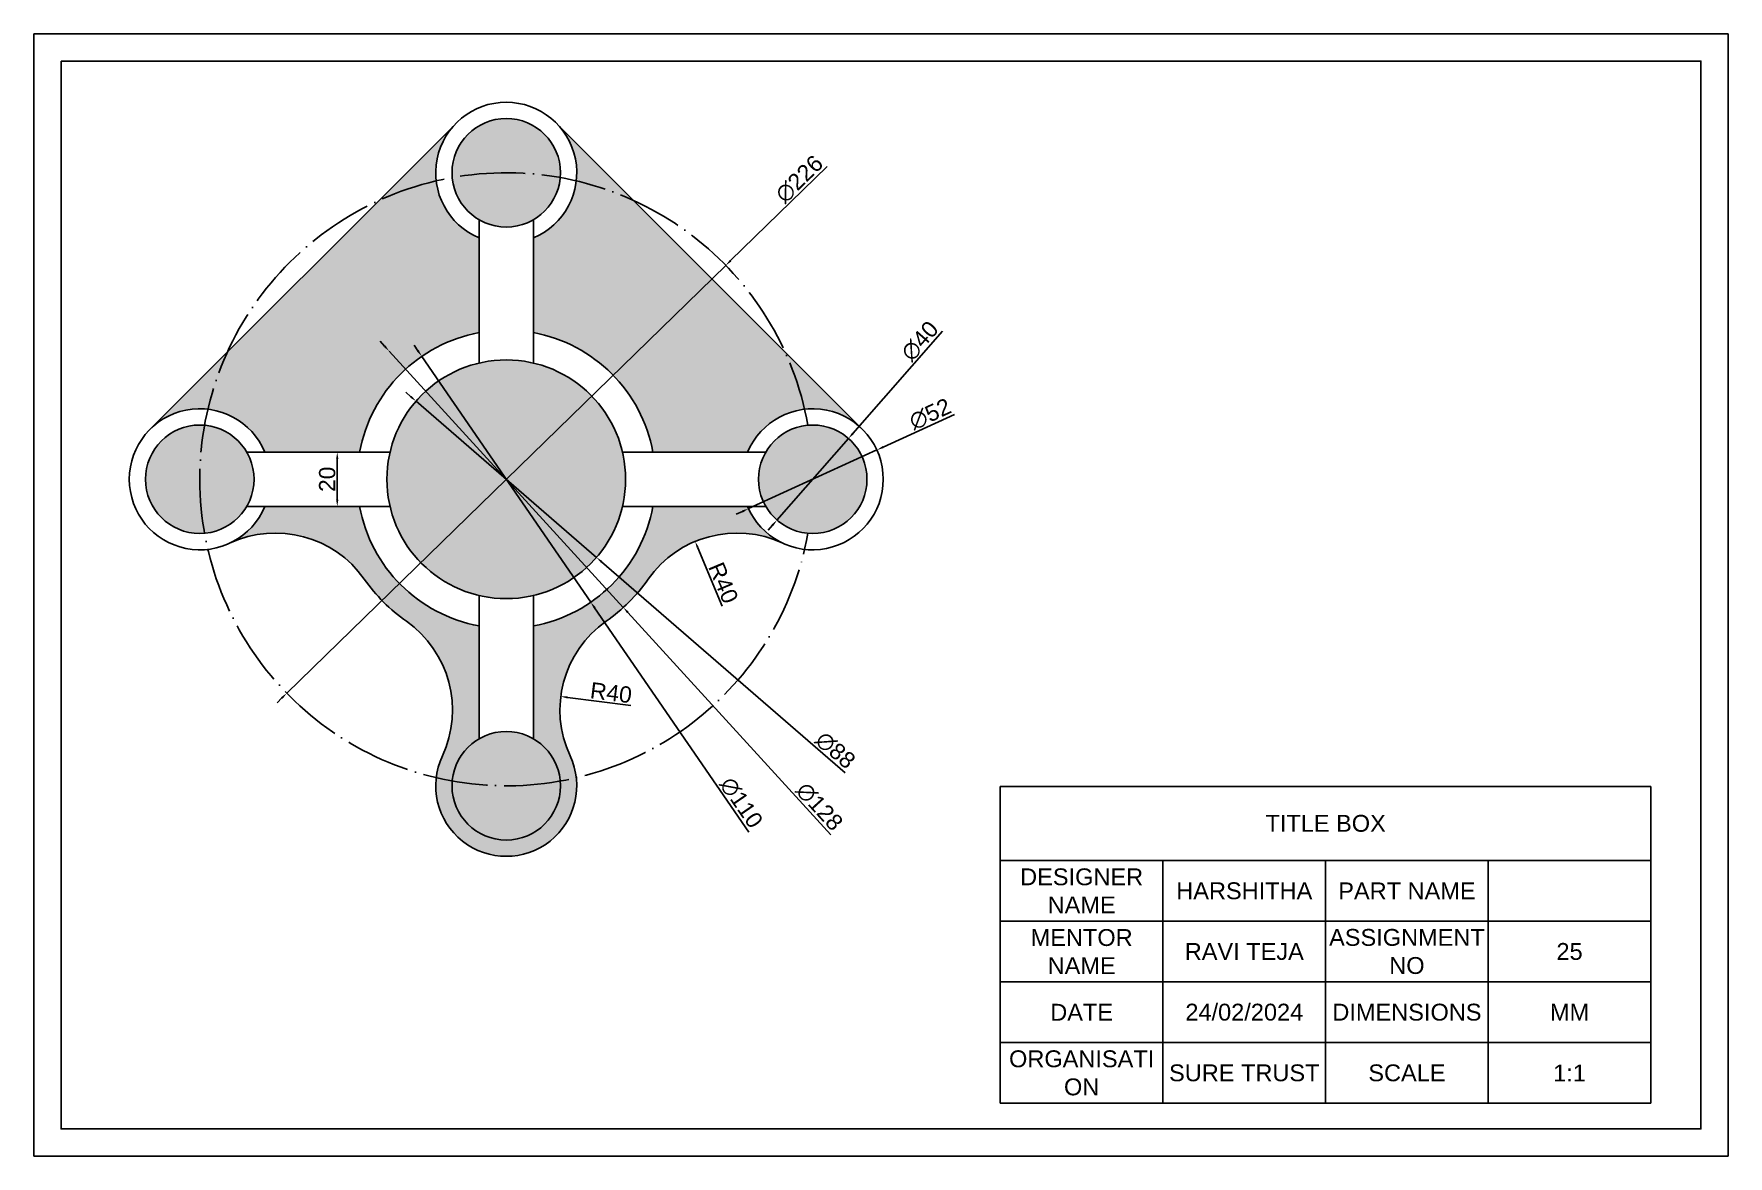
# Model space of a CAD drawing. Header units: millimetres. Extents: x 4157 to 7443, y 1403 to 1817.
# Drawn here: x 4505 to 5129, y 1403 to 1817 of the extents above; entities that cross this region are included whole.
import ezdxf

# ---------------------------------------------------------------- set-up
doc = ezdxf.new("R2010")
doc.units = ezdxf.units.MM
doc.linetypes.add('ACAD_ISO04W100', pattern=[30, 24, -3, 0, -3])
doc.styles.get("Standard").update_dxf_attribs({"font": 'arial.ttf'})

msp = doc.modelspace()

# ---------------------------------------------------------------- texts
at = {"char_height": 6, "attachment_point": 5}
for s, insert, rotation in [('∅226', (4786.969, 1763.158), 44.258647), ('∅40', (4831.422, 1703.435), 48.782932), ('∅52', (4835.201, 1676.51), 24.5726), ('20', (4612.905, 1652.474), 90), ('R40', (4758.946, 1614.303), 292.686559), ('R40', (4717.545, 1573.773), 352.821619), ('∅88', (4800.248, 1552.576), 319.129738), ('∅110', (4765.544, 1533.25), 304.505325), ('∅128', (4794.368, 1531.807), 312.413714)]:
    msp.add_mtext(s, dxfattribs=dict(at, insert=insert, rotation=rotation))
at = {"attachment_point": 5}
for s, width, insert, char_height in [('TITLE BOX', 239.87095, (4981.011, 1525.598), 6.2152), ('DESIGNER NAME', 59.96774, (4891.059, 1500.737), 6.21525), ('HARSHITHA', 59.96774, (4951.027, 1500.737), 6.2152), ('PART NAME', 59.96774, (5010.995, 1500.737), 6.2152), ('MENTOR NAME', 59.96774, (4891.059, 1478.363), 6.21525), ('ASSIGNMENT NO', 59.96774, (5010.995, 1478.363), 6.21525), ('RAVI TEJA', 59.96774, (4951.027, 1478.363), 6.2152), ('25', 59.96774, (5070.962, 1478.363), 6.2152), ('DATE', 59.96774, (4891.059, 1455.988), 6.2152), ('24/02/2024', 59.96774, (4951.027, 1455.988), 6.2152), ('DIMENSIONS', 59.96774, (5010.995, 1455.988), 6.2152), ('MM', 59.96774, (5070.962, 1455.988), 6.2152), ('ORGANISATI\\PON', 59.96774, (4891.059, 1433.613), 6.2152), ('SURE TRUST', 59.96774, (4951.027, 1433.613), 6.2152), ('SCALE', 59.96774, (5010.995, 1433.613), 6.2152), ('1:1', 59.96774, (5070.962, 1433.613), 6.2152)]:
    msp.add_mtext_dynamic_manual_height_columns(s, width=width, gutter_width=31.076, heights=[0], dxfattribs=dict(at, insert=insert, char_height=char_height))

# ---------------------------------------------------------------- blocks, each defined once
blk = doc.blocks.new('*U76')
for p, q in [((-10, -3.34), (-10, 3.34)), ((10, -3.34), (10, 3.34))]:
    blk.add_line(p, q)
blk = doc.blocks.new('*U77')
at = {"color": 0, "linetype": 'ByBlock', "lineweight": -2, "transparency": 16777216}
blk.add_blockref('*U76', (5398.37, 1732.59), dxfattribs=at)
for p, rotation in [((5306.03, 1640.25), 90), ((5490.71, 1640.25), 270), ((5398.37, 1547.91), 180)]:
    blk.add_blockref('*U76', p, dxfattribs=dict(at, rotation=rotation))
blk = doc.blocks.new('*T80')
at = {"color": 0, "linetype": 'ByBlock', "lineweight": -2, "transparency": 16777216}
for p, q in [((0, 0), (239.87, 0)), ((0, 0), (0, -116.85)), ((239.87, 0), (239.87, -116.85)), ((0, -27.35), (239.87, -27.35)), ((59.97, -27.35), (59.97, -116.85)), ((119.94, -27.35), (119.94, -116.85)), ((179.9, -27.35), (179.9, -116.85)), ((0, -49.72), (239.87, -49.72)), ((0, -72.1), (239.87, -72.1)), ((0, -94.47), (239.87, -94.47)), ((0, -116.85), (239.87, -116.85))]:
    blk.add_line(p, q, dxfattribs=at)

# ---------------------------------------------------------------- hatches: boundary and pattern name
h = msp.add_hatch(color=256)
h.set_gradient(color1=(242, 103, 34), color2=(255, 255, 0), name='INVCYLINDER')
h.paths.add_polyline_path([(4668.909, 1741.474, -0.271572), (4653.081, 1762.483, 0.0493748), (4632.014, 1755.284), (4576.135, 1699.447, 0.0495677), (4568.9, 1678.301, -0.271572), (4589.909, 1662.474), (4624.825, 1662.474, -0.3107409), (4668.909, 1706.557)])
h.paths.add_polyline_path([(4754.741, 1726.368), (4725.803, 1755.284, 0.0493748), (4704.736, 1762.483, -0.271572), (4688.909, 1741.474), (4688.909, 1706.557, -0.1551016), (4718.299, 1690.858)])
h.paths.add_polyline_path([(4781.683, 1699.447), (4754.741, 1726.368), (4718.299, 1690.858, -0.148483), (4732.992, 1662.474), (4767.909, 1662.474, -0.271572), (4788.917, 1678.301, 0.0495677)])
h.paths.add_polyline_path([(4659.31, 1782.559), (4632.014, 1755.284, -0.0493748), (4653.081, 1762.483, -0.211127)])
h.paths.add_polyline_path([(4698.507, 1782.559, -0.211127), (4704.736, 1762.483, -0.0493748), (4725.803, 1755.284)])
h.paths.add_polyline_path([(4624.825, 1642.474), (4589.909, 1642.474, -0.1869552), (4576.906, 1628.914, -0.363569), (4626.549, 1615.67, 0.0399688), (4633.072, 1607.808), (4639.518, 1614.089, -0.148483)])
h.paths.add_polyline_path([(4668.909, 1598.39, -0.1551016), (4639.518, 1614.089), (4633.072, 1607.808, 0.0464504), (4642.105, 1600.114, -0.363569), (4655.349, 1550.471, 0.0805282), (4653.081, 1542.465, 0.0133448), (4658.987, 1541.244, -0.2443421), (4668.909, 1556.794), (4668.909, 1563.474)])
h.paths.add_polyline_path([(4715.712, 1600.114, 0.0319083), (4722.075, 1605.223), (4716.005, 1611.868, -0.1402651), (4688.909, 1598.39), (4688.909, 1563.474), (4688.909, 1556.794, -0.2443421), (4698.83, 1541.244, 0.0133448), (4704.736, 1542.465, 0.0805282), (4702.468, 1550.471, -0.363569)])
h.paths.add_polyline_path([(4720.499, 1616.485, -0.0293126), (4716.005, 1611.868), (4722.075, 1605.223, 0.0293126), (4727.305, 1610.595)])
h.paths.add_polyline_path([(4767.909, 1642.474), (4732.992, 1642.474, -0.1334044), (4720.499, 1616.485), (4727.305, 1610.595, 0.0251682), (4731.268, 1615.67, -0.363569), (4780.911, 1628.914, -0.1869552)])
h.paths.add_polyline_path([(4805.087, 1667.518, 0.6445614), (4771.909, 1652.474, 0.1076309), (4773.72, 1644.157), (4791.909, 1652.474)])
h.paths.add_polyline_path([(4811.909, 1652.474, 0.1076309), (4810.097, 1660.791), (4791.909, 1652.474), (4778.73, 1637.429, 0.6445614)])
h.paths.add_polyline_path([(4805.087, 1667.518), (4791.909, 1652.474), (4810.097, 1660.791, 0.1060322)])
h.paths.add_polyline_path([(4791.909, 1652.474), (4773.72, 1644.157, 0.1060322), (4778.73, 1637.429)])
h.paths.add_polyline_path([(4567.679, 1672.395, 0.0888441), (4567.679, 1632.552, 0.3884917), (4585.909, 1652.474, 0.3884917)])
h.paths.add_polyline_path([(4567.679, 1672.395, 0.440412), (4545.909, 1652.474, 0.440412), (4567.679, 1632.552, -0.0888441)])
h.paths.add_polyline_path([(4781.683, 1699.447, -0.0495677), (4788.917, 1678.301, -0.2289577), (4810.286, 1670.866)])
h.paths.add_polyline_path([(4576.135, 1699.447), (4547.531, 1670.866, -0.2289577), (4568.9, 1678.301, -0.0495677)])
at = {"true_color": 0xf26722}
h = msp.add_hatch(color=30, dxfattribs=at)
h.paths.add_polyline_path([(4658.909, 1765.474, 0.0221565), (4658.987, 1763.704, -0.0888441), (4698.83, 1763.704, 0.0221565), (4698.909, 1765.474, 1)])
h.paths.add_polyline_path([(4698.83, 1763.704, 0.0888441), (4658.987, 1763.704, 0.9150947)])
h.paths.add_polyline_path([(4658.987, 1541.244, 0.0888441), (4698.83, 1541.244, 0.9150947)])
h.paths.add_polyline_path([(4698.909, 1539.474, 0.0221565), (4698.83, 1541.244, -0.0888441), (4658.987, 1541.244, 0.0221565), (4658.909, 1539.474, 1)])
at = {"true_color": 0xf8d731}
h = msp.add_hatch(color=40, dxfattribs=at)
h.paths.add_polyline_path([(4710.421, 1683.181, 0.3651896), (4653.983, 1688.733), (4678.909, 1652.474)])
h.paths.add_polyline_path([(4678.909, 1652.474), (4645.636, 1681.265, 0.1802449), (4634.909, 1652.474, 0.1955518), (4647.396, 1621.766)])
h.paths.add_polyline_path([(4678.909, 1652.474), (4647.396, 1621.766, 0.3651896), (4703.834, 1616.214)])
h.paths.add_polyline_path([(4710.421, 1683.181), (4678.909, 1652.474), (4712.181, 1623.682, 0.1802449), (4722.909, 1652.474, 0.1955518)])
h.paths.add_polyline_path([(4678.909, 1652.474), (4703.834, 1616.214, 0.0345206), (4708.586, 1619.989)])
h.paths.add_polyline_path([(4678.909, 1652.474), (4708.586, 1619.989, 0.0293126), (4712.181, 1623.682)])
h.paths.add_polyline_path([(4649.232, 1684.959, 0.0293126), (4645.636, 1681.265), (4678.909, 1652.474)])
h.paths.add_polyline_path([(4653.983, 1688.733, 0.0345206), (4649.232, 1684.959), (4678.909, 1652.474)])
h = msp.add_hatch(color=256)
h.set_gradient(color1=(242, 103, 34), color2=(255, 255, 0), name='INVCYLINDER')
h.paths.add_polyline_path([(4658.987, 1541.244, -0.0133448), (4653.081, 1542.465, 1.1224972), (4704.736, 1542.465, -0.0133448), (4698.83, 1541.244, -0.0221565), (4698.909, 1539.474, -1.0453171)])
h.paths.add_polyline_path([(4655.349, 1550.471, 0.0805282), (4653.081, 1542.465, 0.0133448), (4658.987, 1541.244, -0.2443421), (4668.909, 1556.794), (4668.909, 1563.474), (4668.909, 1598.39, -0.1551016), (4639.518, 1614.089), (4633.072, 1607.808, 0.0464504), (4642.105, 1600.114, -0.363569)])

# ---------------------------------------------------------------- linework, layer by layer
for p, q in [((4659.31, 1782.559), (4547.531, 1670.866)), ((4698.507, 1782.559), (4810.286, 1670.866)), ((4797.191, 1767.734), (4761.629, 1733.081)), ((4668.909, 1695.322), (4668.909, 1741.474)), ((4688.909, 1695.322), (4688.909, 1741.474)), ((4597.978, 1573.611), (4759.839, 1731.336)), ((4839.71, 1707.044), (4806.734, 1669.399)), ((4634.056, 1701.57), (4632.37, 1703.416)), ((4635.742, 1699.725), (4722.075, 1605.223)), ((4646.336, 1699.858), (4644.92, 1701.918)), ((4647.752, 1697.798), (4710.065, 1607.15)), ((4643.746, 1682.901), (4641.855, 1684.537)), ((4645.636, 1681.265), (4712.181, 1623.682)), ((4844.221, 1676.394), (4817.828, 1664.325)), ((4636.06, 1662.474), (4589.909, 1662.474)), ((4613.609, 1662.474), (4617.843, 1662.474)), ((4721.757, 1662.474), (4767.909, 1662.474)), ((4768.263, 1641.662), (4815.554, 1663.286)), ((4778.73, 1637.429), (4805.087, 1667.518)), ((4616.593, 1659.974), (4616.593, 1644.974)), ((4636.06, 1642.474), (4589.909, 1642.474)), ((4613.609, 1642.474), (4617.843, 1642.474)), ((4721.757, 1642.474), (4767.909, 1642.474)), ((4765.99, 1640.622), (4763.716, 1639.583)), ((4777.083, 1635.549), (4775.436, 1633.668)), ((4758.545, 1605.7), (4749.529, 1627.267)), ((4803.92, 1544.299), (4714.072, 1622.047)), ((4668.909, 1609.625), (4668.909, 1563.474)), ((4688.909, 1609.625), (4688.909, 1563.474)), ((4768.319, 1522.407), (4711.481, 1605.089)), ((4798.619, 1521.437), (4723.761, 1603.377)), ((4596.188, 1571.866), (4594.397, 1570.122)), ((4724.806, 1569.141), (4701.508, 1572.076))]:
    msp.add_line(p, q)
for points in [[(4504.74, 1816.68), (5129.419, 1816.68), (5129.419, 1402.956), (4504.74, 1402.956)], [(4514.74, 1806.68), (5119.419, 1806.68), (5119.419, 1412.956), (4514.74, 1412.956)]]:
    msp.add_lwpolyline(points, close=True)
for centre, radius in [((4678.909, 1765.474), 20), ((4678.909, 1652.474), 44), ((4565.909, 1652.474), 20), ((4791.909, 1652.474), 20), ((4678.909, 1539.474), 20)]:
    msp.add_circle(centre, radius)
for centre, radius, start, end in [((4678.909, 1765.474), 26, 292.619865, 247.380135), ((4678.909, 1652.474), 55, 100.475682, 169.524318), ((4678.909, 1652.474), 55, 10.475682, 79.524318), ((4565.909, 1652.474), 26, 22.619865, 337.380135), ((4791.909, 1652.474), 26, 202.619865, 157.380135), ((4678.909, 1652.474), 55, 190.475682, 259.524318), ((4678.909, 1652.474), 55, 280.475682, 349.524318), ((4593.825, 1592.668), 40, 35.103353, 115.022152), ((4763.993, 1592.668), 40, 64.977848, 144.896647), ((4678.909, 1652.474), 64, 215.103353, 234.896647), ((4678.909, 1652.474), 64, 305.103353, 324.896647), ((4619.103, 1567.39), 40, 334.977848, 54.896647), ((4738.714, 1567.39), 40, 125.103353, 205.022152), ((4678.909, 1539.474), 26, 154.977848, 25.022152)]:
    msp.add_arc(centre, radius, start, end)
at = {"linetype": 'ACAD_ISO04W100'}
msp.add_arc((4678.909, 1652.474), 113, 10.154129, 349.845871, dxfattribs=at)
for points in [[(4761.339, 1733.379), (4761.92, 1732.783), (4759.839, 1731.336)], [(4634.363, 1701.851), (4633.748, 1701.289), (4635.742, 1699.725)], [(4646.679, 1700.094), (4645.993, 1699.622), (4647.752, 1697.798)], [(4644.018, 1683.216), (4643.473, 1682.586), (4645.636, 1681.265)], [(4806.421, 1669.673), (4807.048, 1669.124), (4805.087, 1667.518)], [(4616.176, 1659.974), (4617.01, 1659.974), (4616.593, 1662.474)], [(4817.654, 1664.704), (4818.001, 1663.946), (4815.554, 1663.286)], [(4616.176, 1644.974), (4617.01, 1644.974), (4616.593, 1642.474)], [(4765.816, 1641.001), (4766.163, 1640.243), (4768.263, 1641.662)], [(4776.77, 1635.823), (4777.397, 1635.274), (4778.73, 1637.429)], [(4749.914, 1627.427), (4749.145, 1627.106), (4748.565, 1629.573)], [(4714.344, 1622.362), (4713.799, 1621.731), (4712.181, 1623.682)], [(4711.825, 1605.326), (4711.138, 1604.853), (4710.065, 1607.15)], [(4724.069, 1603.658), (4723.454, 1603.096), (4722.075, 1605.223)], [(4595.897, 1572.165), (4596.479, 1571.568), (4597.978, 1573.611)], [(4701.56, 1572.489), (4701.456, 1571.662), (4699.028, 1572.388)]]:
    msp.add_solid(points)

# ---------------------------------------------------------------- block references
for name, p in [('*U77', (-719.46, 12.222)), ('*T80', (4861.075, 1539.272))]:
    msp.add_blockref(name, p)

msp.set_redraw_order([(e.dxf.handle, doc.entitydb.next_handle()) for e in msp.query("TEXT MTEXT ATTDEF DIMENSION ARC_DIMENSION")])  # texts and dimensions are drawn at this point

doc.saveas('drawing.dxf')
